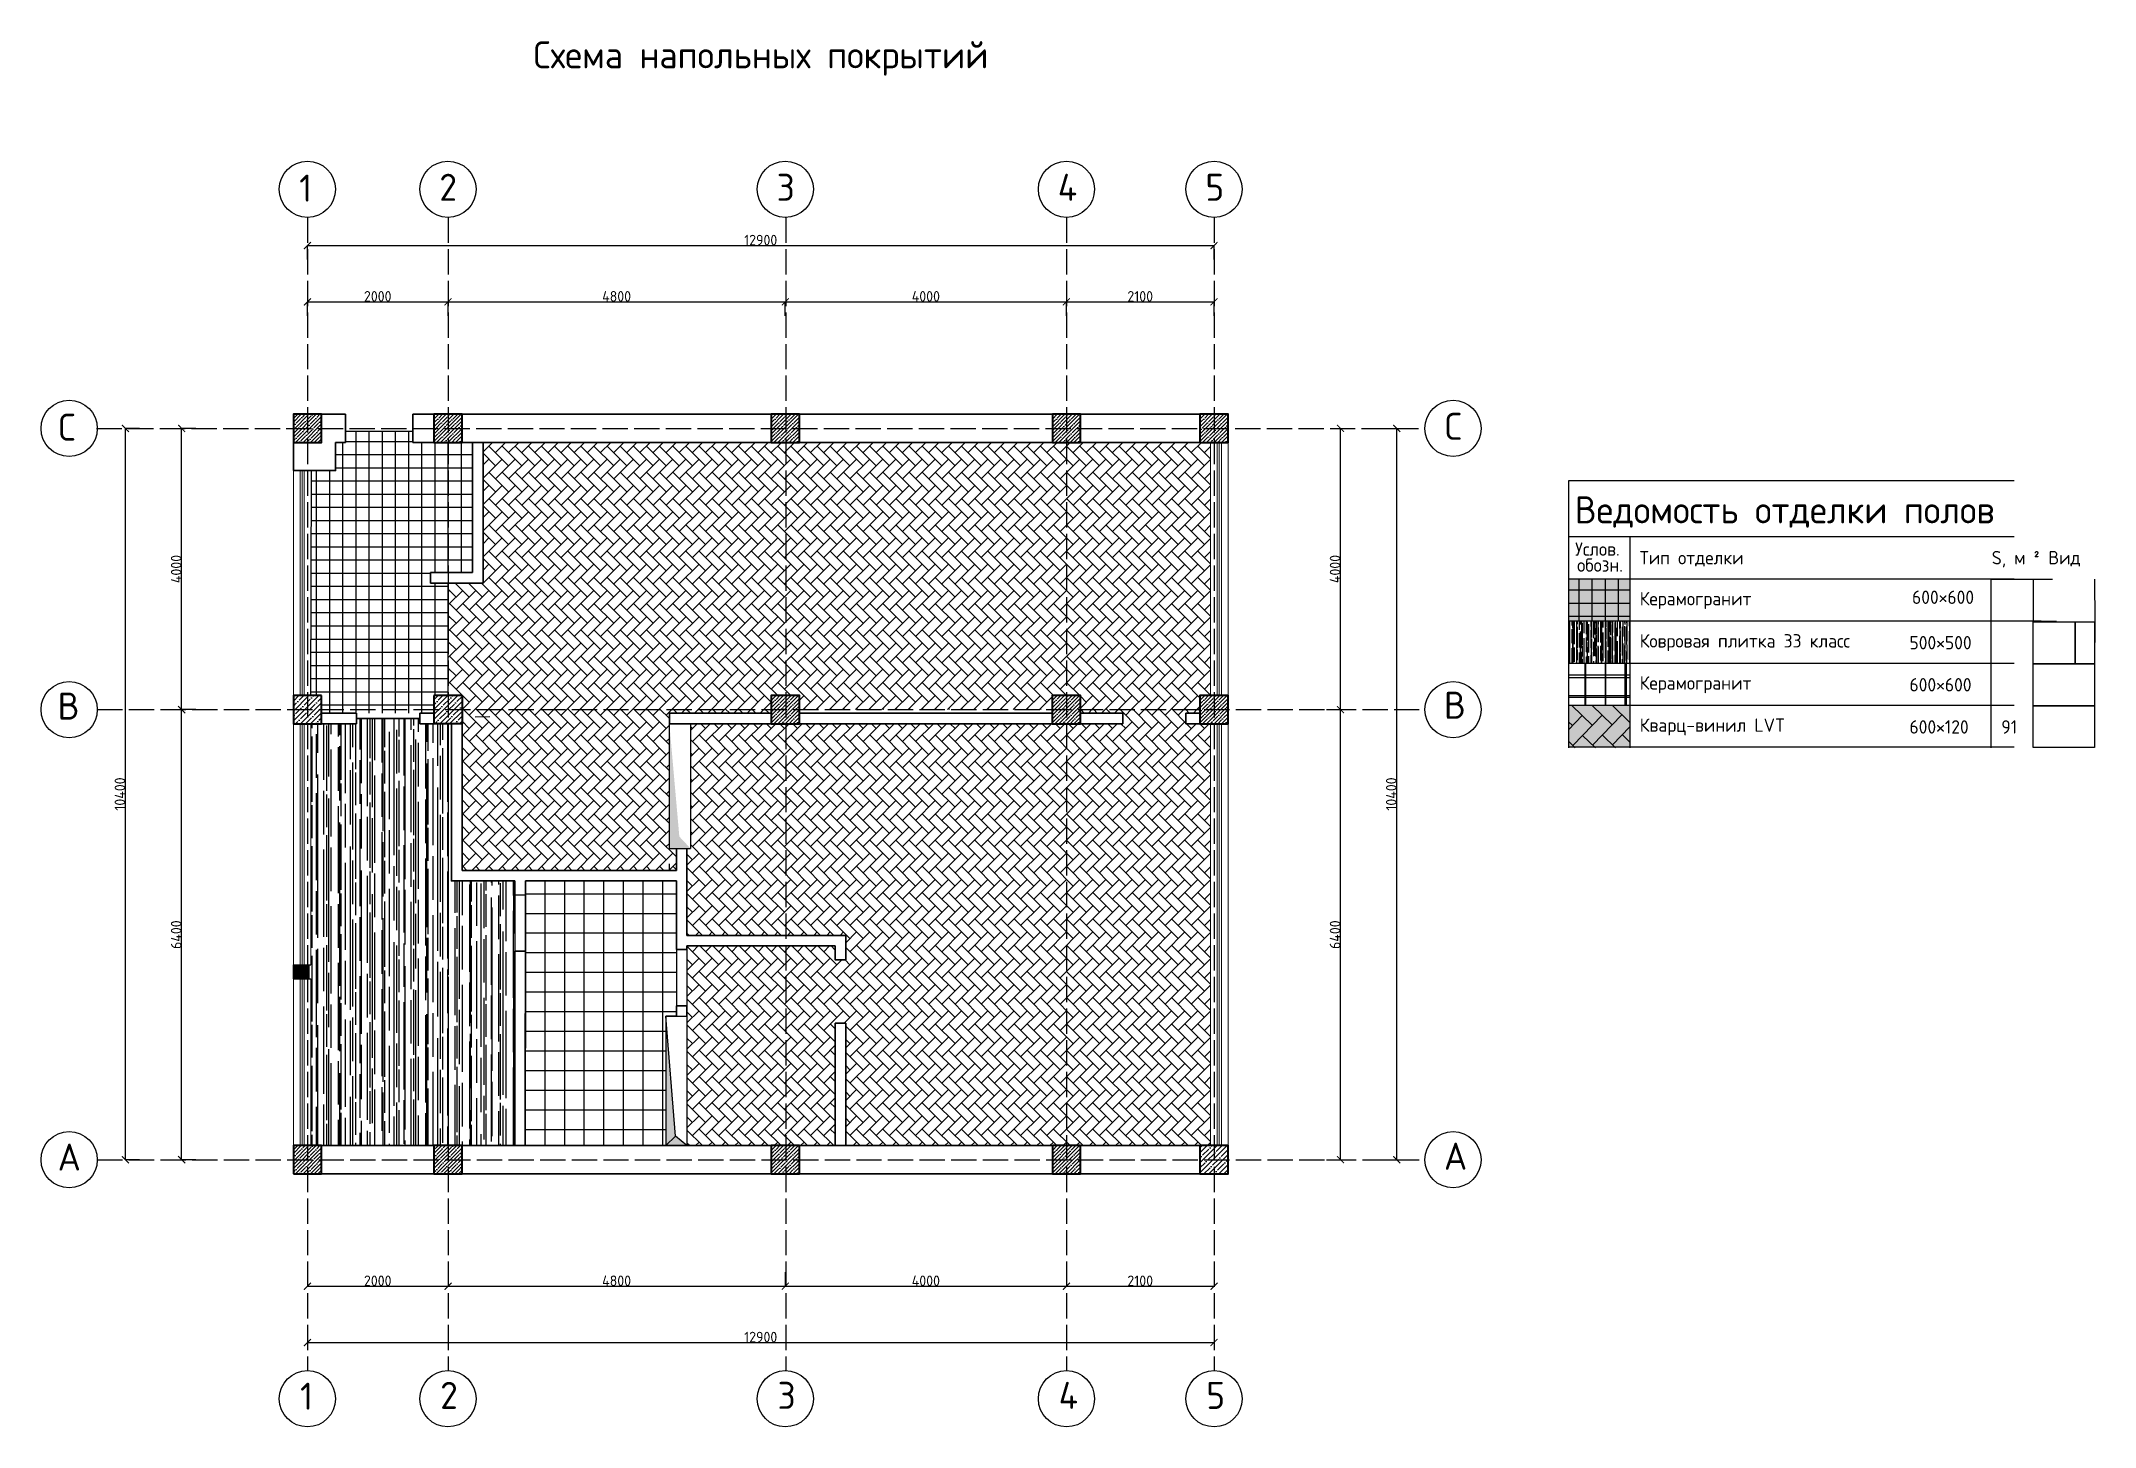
# Model space of a CAD drawing. Header units: millimetres. Extents: x -79936 to 190348, y -17907 to 78730.
# Drawn here: x 56793 to 86016, y -6483 to 13225 of the extents above; entities that cross this region are included whole.
import ezdxf

# ---------------------------------------------------------------- set-up
doc = ezdxf.new("R2010")
doc.units = ezdxf.units.MM
doc.header["$XCLIPFRAME"] = 2
doc.linetypes.add('ACAD_ISO02W100', pattern=[15, 12, -3])
doc.layers.add('FUR', color=42, linetype='Continuous')
doc.layers.add('Plan 1', color=7, linetype='Continuous')
doc.styles.add('gost', font='GOST Common.ttf')
doc.dimstyles.new('Copy of GOST', dxfattribs={"dimtxt": 150, "dimasz": 100, "dimexe": 0.18, "dimexo": 0.06, "dimgap": 3, "dimtad": 1, "dimdec": 0, "dimzin": 0, "dimdsep": 46, "dimtxsty": 'gost', "dimblk": 'ARCHTICK', "dimcen": 0.09, "dimclrt": 256, "dimadec": 0, "dimazin": 0, "dimtfac": 1, "dimtdec": 0, "dimtofl": 0, "dimtmove": 0, "dimatfit": 3, "dimldrblk": 'ARCHTICK', "dimfxl": 200, "dimfxlon": 1, "dimtolj": 1, "dimtzin": 0, "dimarcsym": 0})
picture_1 = doc.add_image_def('image1.jpg', size_in_pixel=(1000, 1000))
picture_2 = doc.add_image_def('image2.jpg', size_in_pixel=(736, 736))
picture_3 = doc.add_image_def('image3.png', size_in_pixel=(123, 173))
pattern_1 = [(45, (7908.61, -15684.03), (-70.71068, 70.71068), []), (45, (7979.32, -15684.03), (-70.71068, 70.71068), [125, -25, 0, -25])]
pattern_2 = [(135, (-6822169.18, -309235), (-186.7893273, 1e-14), [396.24, -132.08]), (225, (-6822262.57, -309141.61), (-186.7893273, 3e-14), [396.24, -132.08])]
pattern_3 = [(270, (59493.08, -3929.59), (279.4, -6e-14), []), (0, (59493.08, -3929.59), (9e-14, 279.4), [])]

msp = doc.modelspace()

# ---------------------------------------------------------------- texts
at = {"layer": 'Plan 1', "ltscale": 20, "style": 'gost'}
for s, p in [('Услов. ', (78619.928, 5905.471)), ('Тип отделки ', (79538.307, 5783.382)), ('S, м ²', (84547.502, 5783.382)), ('Вид', (85353.477, 5783.382)), ('Керамогранит', (79538.307, 5200.49)), ('600×600', (83413.179, 5220.503)), ('Ковровая плитка 33 класс', (79538.307, 4600.49)), ('500×500', (83377.09, 4574.694)), ('Керамогранит', (79538.307, 4002.024)), ('600×600', (83377.09, 3976.227)), ('Кварц-винил LVT', (79538.307, 3402.024)), ('600×120', (83377.09, 3376.227)), ('91', (84683.852, 3376.227))]:
    msp.add_text(s, height=190, dxfattribs=at).set_placement(p)
at = {"layer": 'Plan 1', "attachment_point": 1, "style": 'gost'}
for s, width, insert, char_height in [('Схема напольных покрытий', 12549.72034, (63799.326, 13222.246), 384.87481), ('1', 384.87481, (60466.01, 11326.252), 384.875), ('2', 384.87481, (62459.531, 11338.096), 384.875), ('3', 384.87481, (67259.321, 11338.096), 384.875), ('4', 384.87481, (71259.321, 11338.096), 384.875), ('5', 384.87481, (73359.321, 11338.096), 384.875), ('C', 384.87481, (57029.005, 7926.766), 384.875), ('C', 384.87481, (76753.868, 7938.922), 384.875), ('Ведомость отделки полов', 12549.72034, (78615.482, 6750.843), 384.87481), ('B', 384.87481, (57029.005, 3960.594), 384.875), ('B', 384.87481, (76753.868, 3972.75), 384.875), ('A', 384.87481, (57029.005, -2452.749), 384.875), ('A', 384.87481, (76753.868, -2440.593), 384.875), ('2', 384.87481, (62471.729, -5842.419), 384.875), ('3', 384.87481, (67271.519, -5842.419), 384.875), ('4', 384.87481, (71271.519, -5842.419), 384.875), ('5', 384.87481, (73371.519, -5842.419), 384.875), ('1', 384.87481, (60478.208, -5854.262), 384.875)]:
    msp.add_mtext_dynamic_manual_height_columns(s, width=width, gutter_width=0.55, heights=[0], dxfattribs=dict(at, insert=insert, char_height=char_height))
at = {"layer": 'Plan 1', "ltscale": 20, "insert": (78648.663, 5868.398), "char_height": 190, "width": 795.27831, "attachment_point": 1, "style": 'gost'}
msp.add_mtext('обозн.', dxfattribs=at)

# ---------------------------------------------------------------- blocks, each defined once
blk = doc.blocks.new('_ArchTick')
at = {"color": 0, "linetype": 'ByBlock', "const_width": 0.15}
blk.add_lwpolyline([(-0.5, -0.5), (0.5, 0.5)], dxfattribs=at)
blk = doc.blocks.new('*D86')
at = {"layer": 'Defpoints', "color": 0, "transparency": 16777216}
for p in [(58793, 3717), (60583, 3717), (60583, -2683)]:
    blk.add_point(p, dxfattribs=at)
at = {"layer": 'FUR', "color": 0, "lineweight": -2, "transparency": 16777216}
for p, q in [((58993, 3717), (58793, 3717)), ((58793, -2683), (58793, 3717)), ((58993, -2683), (58793, -2683))]:
    blk.add_line(p, q, dxfattribs=at)
at = {"layer": 'FUR', "color": 0, "lineweight": -2, "transparency": 16777216, "xscale": 100, "yscale": 100, "zscale": 100}
for p, rotation in [((58793, 3717), 90), ((58793, -2683), 270)]:
    blk.add_blockref('_ArchTick', p, dxfattribs=dict(at, rotation=rotation))
at = {"layer": 'FUR', "color": 7, "transparency": 16777216, "insert": (58715, 517), "char_height": 150, "attachment_point": 5, "rotation": 90, "style": 'gost'}
blk.add_mtext('\\A1;6400', dxfattribs=at)
blk = doc.blocks.new('*D87')
at = {"layer": 'Defpoints', "color": 0, "transparency": 16777216}
for p in [(58793, 7717), (60583, 7717), (61255, 3717)]:
    blk.add_point(p, dxfattribs=at)
at = {"layer": 'FUR', "color": 0, "lineweight": -2, "transparency": 16777216}
for p, q in [((58993, 7717), (58793, 7717)), ((58793, 3717), (58793, 7717)), ((58993, 3717), (58793, 3717))]:
    blk.add_line(p, q, dxfattribs=at)
at = {"layer": 'FUR', "color": 0, "lineweight": -2, "transparency": 16777216, "xscale": 100, "yscale": 100, "zscale": 100}
for p, rotation in [((58793, 7717), 90), ((58793, 3717), 270)]:
    blk.add_blockref('_ArchTick', p, dxfattribs=dict(at, rotation=rotation))
at = {"layer": 'FUR', "color": 7, "transparency": 16777216, "insert": (58715, 5717), "char_height": 150, "attachment_point": 5, "rotation": 90, "style": 'gost'}
blk.add_mtext('\\A1;4000', dxfattribs=at)
blk = doc.blocks.new('*D84')
at = {"layer": 'Defpoints', "color": 0, "transparency": 16777216}
for p in [(57993, 7717), (60583, 7717), (60583, -2683)]:
    blk.add_point(p, dxfattribs=at)
at = {"layer": 'FUR', "color": 0, "lineweight": -2, "transparency": 16777216}
for p, q in [((58193, 7717), (57993, 7717)), ((57993, -2683), (57993, 7717)), ((58193, -2683), (57993, -2683))]:
    blk.add_line(p, q, dxfattribs=at)
at = {"layer": 'FUR', "color": 0, "lineweight": -2, "transparency": 16777216, "xscale": 100, "yscale": 100, "zscale": 100}
for p, rotation in [((57993, 7717), 90), ((57993, -2683), 270)]:
    blk.add_blockref('_ArchTick', p, dxfattribs=dict(at, rotation=rotation))
at = {"layer": 'FUR', "color": 7, "transparency": 16777216, "insert": (57915, 2517), "char_height": 150, "attachment_point": 5, "rotation": 90, "style": 'gost'}
blk.add_mtext('\\A1;10400', dxfattribs=at)
blk = doc.blocks.new('*D88')
at = {"color": 0, "lineweight": -2, "transparency": 16777216}
for p, q in [((60583, 10117), (60583, 10317)), ((60583, 10317), (73482, 10317)), ((73482, 10117), (73482, 10317))]:
    blk.add_line(p, q, dxfattribs=at)
at = {"layer": 'Defpoints', "color": 0, "transparency": 16777216}
for p in [(73482, 10317), (60583, 7717), (73482, 7717)]:
    blk.add_point(p, dxfattribs=at)
at = {"color": 0, "lineweight": -2, "transparency": 16777216, "xscale": 100, "yscale": 100, "zscale": 100, "rotation": 180}
blk.add_blockref('_ArchTick', (60583, 10317), dxfattribs=at)
at = {"color": 0, "lineweight": -2, "transparency": 16777216, "xscale": 100, "yscale": 100, "zscale": 100}
blk.add_blockref('_ArchTick', (73482, 10317), dxfattribs=at)
at = {"transparency": 16777216, "insert": (67032, 10395), "char_height": 150, "attachment_point": 5, "style": 'gost'}
blk.add_mtext('\\A1;12900', dxfattribs=at)
blk = doc.blocks.new('*D89')
at = {"color": 0, "lineweight": -2, "transparency": 16777216}
for p, q in [((60583, -5083), (60583, -5283)), ((73482, -5083), (73482, -5283)), ((60583, -5283), (73482, -5283))]:
    blk.add_line(p, q, dxfattribs=at)
at = {"layer": 'Defpoints', "color": 0, "transparency": 16777216}
for p in [(60583, -2683), (73482, -2683), (73482, -5283)]:
    blk.add_point(p, dxfattribs=at)
at = {"color": 0, "lineweight": -2, "transparency": 16777216, "xscale": 100, "yscale": 100, "zscale": 100, "rotation": 180}
blk.add_blockref('_ArchTick', (60583, -5283), dxfattribs=at)
at = {"color": 0, "lineweight": -2, "transparency": 16777216, "xscale": 100, "yscale": 100, "zscale": 100}
blk.add_blockref('_ArchTick', (73482, -5283), dxfattribs=at)
at = {"transparency": 16777216, "insert": (67032, -5205), "char_height": 150, "attachment_point": 5, "style": 'gost'}
blk.add_mtext('\\A1;12900', dxfattribs=at)
blk = doc.blocks.new('*D90')
at = {"color": 0, "lineweight": -2, "transparency": 16777216}
for p, q in [((75082, 3717), (75282, 3717)), ((75282, -2683), (75282, 3717)), ((75082, -2683), (75282, -2683))]:
    blk.add_line(p, q, dxfattribs=at)
at = {"layer": 'Defpoints', "color": 0, "transparency": 16777216}
for p in [(73482, 3717), (75282, 3717), (73482, -2683)]:
    blk.add_point(p, dxfattribs=at)
at = {"color": 0, "lineweight": -2, "transparency": 16777216, "xscale": 100, "yscale": 100, "zscale": 100}
for p, rotation in [((75282, 3717), 90), ((75282, -2683), 270)]:
    blk.add_blockref('_ArchTick', p, dxfattribs=dict(at, rotation=rotation))
at = {"transparency": 16777216, "insert": (75204, 517), "char_height": 150, "attachment_point": 5, "rotation": 90, "style": 'gost'}
blk.add_mtext('\\A1;6400', dxfattribs=at)
blk = doc.blocks.new('*D91')
at = {"color": 0, "lineweight": -2, "transparency": 16777216}
for p, q in [((75282, 7717), (75282, 7717)), ((75282, 3717), (75282, 7717)), ((75082, 3717), (75282, 3717))]:
    blk.add_line(p, q, dxfattribs=at)
at = {"layer": 'Defpoints', "color": 0, "transparency": 16777216}
for p in [(75282, 7717), (75282, 7717), (73482, 3717)]:
    blk.add_point(p, dxfattribs=at)
at = {"color": 0, "lineweight": -2, "transparency": 16777216, "xscale": 100, "yscale": 100, "zscale": 100}
for p, rotation in [((75282, 7717), 90), ((75282, 3717), 270)]:
    blk.add_blockref('_ArchTick', p, dxfattribs=dict(at, rotation=rotation))
at = {"transparency": 16777216, "insert": (75204, 5717), "char_height": 150, "attachment_point": 5, "rotation": 90, "style": 'gost'}
blk.add_mtext('\\A1;4000', dxfattribs=at)
blk = doc.blocks.new('*D85')
at = {"color": 0, "lineweight": -2, "transparency": 16777216}
for p, q in [((75882, 7717), (76082, 7717)), ((76082, -2683), (76082, 7717)), ((75882, -2683), (76082, -2683))]:
    blk.add_line(p, q, dxfattribs=at)
at = {"layer": 'Defpoints', "color": 0, "transparency": 16777216}
for p in [(73482, 7717), (76082, 7717), (73482, -2683)]:
    blk.add_point(p, dxfattribs=at)
at = {"color": 0, "lineweight": -2, "transparency": 16777216, "xscale": 100, "yscale": 100, "zscale": 100}
for p, rotation in [((76082, 7717), 90), ((76082, -2683), 270)]:
    blk.add_blockref('_ArchTick', p, dxfattribs=dict(at, rotation=rotation))
at = {"transparency": 16777216, "insert": (76004, 2517), "char_height": 150, "attachment_point": 5, "rotation": 90, "style": 'gost'}
blk.add_mtext('\\A1;10400', dxfattribs=at)
blk = doc.blocks.new('*D92')
at = {"color": 0, "lineweight": -2, "transparency": 16777216}
for p, q in [((60583, -4283), (60583, -4483)), ((62583, -4283), (62583, -4483)), ((60583, -4483), (62583, -4483))]:
    blk.add_line(p, q, dxfattribs=at)
at = {"layer": 'Defpoints', "color": 0, "transparency": 16777216}
for p in [(60583, -2683), (62583, -2683), (62583, -4483)]:
    blk.add_point(p, dxfattribs=at)
at = {"color": 0, "lineweight": -2, "transparency": 16777216, "xscale": 100, "yscale": 100, "zscale": 100, "rotation": 180}
blk.add_blockref('_ArchTick', (60583, -4483), dxfattribs=at)
at = {"color": 0, "lineweight": -2, "transparency": 16777216, "xscale": 100, "yscale": 100, "zscale": 100}
blk.add_blockref('_ArchTick', (62583, -4483), dxfattribs=at)
at = {"transparency": 16777216, "insert": (61583, -4405), "char_height": 150, "attachment_point": 5, "style": 'gost'}
blk.add_mtext('\\A1;2000', dxfattribs=at)
blk = doc.blocks.new('*D93')
at = {"color": 0, "lineweight": -2, "transparency": 16777216}
for p, q in [((62583, -4283), (62583, -4483)), ((67382, -4283), (67382, -4483)), ((62583, -4483), (67382, -4483))]:
    blk.add_line(p, q, dxfattribs=at)
at = {"layer": 'Defpoints', "color": 0, "transparency": 16777216}
for p in [(62583, -2683), (67382, -2883), (67382, -4483)]:
    blk.add_point(p, dxfattribs=at)
at = {"color": 0, "lineweight": -2, "transparency": 16777216, "xscale": 100, "yscale": 100, "zscale": 100, "rotation": 180}
blk.add_blockref('_ArchTick', (62583, -4483), dxfattribs=at)
at = {"color": 0, "lineweight": -2, "transparency": 16777216, "xscale": 100, "yscale": 100, "zscale": 100}
blk.add_blockref('_ArchTick', (67382, -4483), dxfattribs=at)
at = {"transparency": 16777216, "insert": (64982, -4405), "char_height": 150, "attachment_point": 5, "style": 'gost'}
blk.add_mtext('\\A1;4800', dxfattribs=at)
blk = doc.blocks.new('*D94')
at = {"color": 0, "lineweight": -2, "transparency": 16777216}
for p, q in [((67382, -4283), (67382, -4483)), ((71382, -4283), (71382, -4483)), ((67382, -4483), (71382, -4483))]:
    blk.add_line(p, q, dxfattribs=at)
at = {"layer": 'Defpoints', "color": 0, "transparency": 16777216}
for p in [(67382, -2883), (71382, -2683), (71382, -4483)]:
    blk.add_point(p, dxfattribs=at)
at = {"color": 0, "lineweight": -2, "transparency": 16777216, "xscale": 100, "yscale": 100, "zscale": 100, "rotation": 180}
blk.add_blockref('_ArchTick', (67382, -4483), dxfattribs=at)
at = {"color": 0, "lineweight": -2, "transparency": 16777216, "xscale": 100, "yscale": 100, "zscale": 100}
blk.add_blockref('_ArchTick', (71382, -4483), dxfattribs=at)
at = {"transparency": 16777216, "insert": (69382, -4405), "char_height": 150, "attachment_point": 5, "style": 'gost'}
blk.add_mtext('\\A1;4000', dxfattribs=at)
blk = doc.blocks.new('*D95')
at = {"color": 0, "lineweight": -2, "transparency": 16777216}
for p, q in [((71382, -4283), (71382, -4483)), ((73482, -4283), (73482, -4483)), ((71382, -4483), (73482, -4483))]:
    blk.add_line(p, q, dxfattribs=at)
at = {"layer": 'Defpoints', "color": 0, "transparency": 16777216}
for p in [(71382, -2683), (73482, -2683), (73482, -4483)]:
    blk.add_point(p, dxfattribs=at)
at = {"color": 0, "lineweight": -2, "transparency": 16777216, "xscale": 100, "yscale": 100, "zscale": 100, "rotation": 180}
blk.add_blockref('_ArchTick', (71382, -4483), dxfattribs=at)
at = {"color": 0, "lineweight": -2, "transparency": 16777216, "xscale": 100, "yscale": 100, "zscale": 100}
blk.add_blockref('_ArchTick', (73482, -4483), dxfattribs=at)
at = {"transparency": 16777216, "insert": (72432, -4405), "char_height": 150, "attachment_point": 5, "style": 'gost'}
blk.add_mtext('\\A1;2100', dxfattribs=at)
blk = doc.blocks.new('*D96')
at = {"color": 0, "lineweight": -2, "transparency": 16777216}
for p, q in [((60583, 9317), (60583, 9517)), ((60583, 9517), (62583, 9517)), ((62583, 9317), (62583, 9517))]:
    blk.add_line(p, q, dxfattribs=at)
at = {"layer": 'Defpoints', "color": 0, "transparency": 16777216}
for p in [(62583, 9517), (60583, 7717), (62583, 7717)]:
    blk.add_point(p, dxfattribs=at)
at = {"color": 0, "lineweight": -2, "transparency": 16777216, "xscale": 100, "yscale": 100, "zscale": 100, "rotation": 180}
blk.add_blockref('_ArchTick', (60583, 9517), dxfattribs=at)
at = {"color": 0, "lineweight": -2, "transparency": 16777216, "xscale": 100, "yscale": 100, "zscale": 100}
blk.add_blockref('_ArchTick', (62583, 9517), dxfattribs=at)
at = {"transparency": 16777216, "insert": (61583, 9595), "char_height": 150, "attachment_point": 5, "style": 'gost'}
blk.add_mtext('\\A1;2000', dxfattribs=at)
blk = doc.blocks.new('*D97')
at = {"color": 0, "lineweight": -2, "transparency": 16777216}
for p, q in [((62583, 9317), (62583, 9517)), ((62583, 9517), (67382, 9517)), ((67382, 9317), (67382, 9517))]:
    blk.add_line(p, q, dxfattribs=at)
at = {"layer": 'Defpoints', "color": 0, "transparency": 16777216}
for p in [(67382, 9517), (62583, 7717), (67382, 7717)]:
    blk.add_point(p, dxfattribs=at)
at = {"color": 0, "lineweight": -2, "transparency": 16777216, "xscale": 100, "yscale": 100, "zscale": 100, "rotation": 180}
blk.add_blockref('_ArchTick', (62583, 9517), dxfattribs=at)
at = {"color": 0, "lineweight": -2, "transparency": 16777216, "xscale": 100, "yscale": 100, "zscale": 100}
blk.add_blockref('_ArchTick', (67382, 9517), dxfattribs=at)
at = {"transparency": 16777216, "insert": (64982, 9595), "char_height": 150, "attachment_point": 5, "style": 'gost'}
blk.add_mtext('\\A1;4800', dxfattribs=at)
blk = doc.blocks.new('*D98')
at = {"color": 0, "lineweight": -2, "transparency": 16777216}
for p, q in [((67382, 9317), (67382, 9517)), ((67382, 9517), (71382, 9517)), ((71382, 9317), (71382, 9517))]:
    blk.add_line(p, q, dxfattribs=at)
at = {"layer": 'Defpoints', "color": 0, "transparency": 16777216}
for p in [(71382, 9517), (67382, 7717), (71382, 7717)]:
    blk.add_point(p, dxfattribs=at)
at = {"color": 0, "lineweight": -2, "transparency": 16777216, "xscale": 100, "yscale": 100, "zscale": 100, "rotation": 180}
blk.add_blockref('_ArchTick', (67382, 9517), dxfattribs=at)
at = {"color": 0, "lineweight": -2, "transparency": 16777216, "xscale": 100, "yscale": 100, "zscale": 100}
blk.add_blockref('_ArchTick', (71382, 9517), dxfattribs=at)
at = {"transparency": 16777216, "insert": (69382, 9595), "char_height": 150, "attachment_point": 5, "style": 'gost'}
blk.add_mtext('\\A1;4000', dxfattribs=at)
blk = doc.blocks.new('*D99')
at = {"color": 0, "lineweight": -2, "transparency": 16777216}
for p, q in [((71382, 9317), (71382, 9517)), ((71382, 9517), (73482, 9517)), ((73482, 9317), (73482, 9517))]:
    blk.add_line(p, q, dxfattribs=at)
at = {"layer": 'Defpoints', "color": 0, "transparency": 16777216}
for p in [(73482, 9517), (71382, 7717), (73482, 7717)]:
    blk.add_point(p, dxfattribs=at)
at = {"color": 0, "lineweight": -2, "transparency": 16777216, "xscale": 100, "yscale": 100, "zscale": 100, "rotation": 180}
blk.add_blockref('_ArchTick', (71382, 9517), dxfattribs=at)
at = {"color": 0, "lineweight": -2, "transparency": 16777216, "xscale": 100, "yscale": 100, "zscale": 100}
blk.add_blockref('_ArchTick', (73482, 9517), dxfattribs=at)
at = {"transparency": 16777216, "insert": (72432, 9595), "char_height": 150, "attachment_point": 5, "style": 'gost'}
blk.add_mtext('\\A1;2100', dxfattribs=at)

# ---------------------------------------------------------------- dimensions: what is measured, and where the dimension line sits
at = {"color": 253}
for base, p1, p2, picture, middle in [((73482.317, 10317.006), (60582.527, 7717.006), (73482.317, 7717.006), '*D88', (67032.422, 10395.006)), ((62582.527, 9517.006), (60582.527, 7717.006), (62582.527, 7717.006), '*D96', (61582.527, 9595.006)), ((73482.317, -5282.994), (60582.527, -2682.994), (73482.317, -2682.994), '*D89', (67032.422, -5204.994)), ((62582.527, -4482.994), (60582.527, -2682.994), (62582.527, -2682.994), '*D92', (61582.527, -4404.994))]:
    dim = msp.add_linear_dim(base=base, p1=p1, p2=p2, dimstyle='Copy of GOST', dxfattribs=at)
    dim.commit()
    dim.dimension.update_dxf_attribs({"geometry": picture, "text_midpoint": middle})
for base, p1, p2, picture, middle in [((67382.317, 9517.006), (62582.527, 7717.006), (67382.317, 7717.006), '*D97', (64982.422, 9595.006)), ((71382.317, 9517.006), (67382.317, 7717.006), (71382.317, 7717.006), '*D98', (69382.317, 9595.006)), ((73482.319, 9517.006), (71382.317, 7717.006), (73482.319, 7717.006), '*D99', (72432.318, 9595.006)), ((67382.317, -4482.994), (62582.527, -2682.994), (67382.317, -2882.994), '*D93', (64982.422, -4404.994)), ((71382.13, -4482.994), (67382.317, -2882.994), (71382.13, -2682.994), '*D94', (69382.223, -4404.994)), ((73482.329, -4482.994), (71382.13, -2682.994), (73482.329, -2682.994), '*D95', (72432.229, -4404.994))]:
    dim = msp.add_linear_dim(base=base, p1=p1, p2=p2, dimstyle='Copy of GOST', override={"dimtmove": 1}, dxfattribs=at)
    dim.commit()
    dim.dimension.update_dxf_attribs({"geometry": picture, "text_midpoint": middle})
for base, p2, picture, middle in [((76082.317, 7717.006), (73482.317, 7717.006), '*D85', (76004.317, 2517.006)), ((75282.317, 3717.09), (73482.345, 3717.09), '*D90', (75204.317, 517.048))]:
    dim = msp.add_linear_dim(base=base, p1=(73482.317, -2682.994), p2=p2, angle=90, dimstyle='Copy of GOST', dxfattribs=at)
    dim.commit()
    dim.dimension.update_dxf_attribs({"geometry": picture, "text_midpoint": middle})
dim = msp.add_linear_dim(base=(75282.317, 7717.006), p1=(73482.345, 3717.09), p2=(75282.317, 7717.006), angle=90, dimstyle='Copy of GOST', override={"dimtmove": 1}, dxfattribs=at)
dim.commit()
dim.dimension.update_dxf_attribs({"geometry": '*D91', "text_midpoint": (75204.317, 5717.048)})
at = {"layer": 'FUR', "color": 253}
for base, p1, p2, override, picture, middle in [((57992.926, 7717.006), (60582.527, -2682.994), (60582.527, 7717.006), {"dimclrt": 7}, '*D84', (57914.926, 2517.006)), ((58792.925, 7717.006), (61254.699, 3717.006), (60582.526, 7717.006), {"dimclrt": 7, "dimtmove": 1}, '*D87', (58714.925, 5717.006)), ((58792.925, 3717.006), (60582.526, -2682.994), (60582.526, 3717.006), {"dimclrt": 7}, '*D86', (58714.925, 517.006))]:
    dim = msp.add_linear_dim(base=base, p1=p1, p2=p2, angle=90, dimstyle='Copy of GOST', override=override, dxfattribs=at)
    dim.commit()
    dim.dimension.update_dxf_attribs({"geometry": picture, "text_midpoint": middle})

# ---------------------------------------------------------------- hatches: boundary and pattern name
at = {"transparency": 33554687}
h = msp.add_hatch(dxfattribs=at)
h.set_pattern_fill('ANSI35', color=1, scale=300)
h.set_pattern_definition([(45, (7389.51, -14960.41), (-53.03301, 53.03301), []), (45, (7442.54, -14960.41), (-53.03301, 53.03301), [93.75, -18.75, 0, -18.75])])
h.paths.add_polyline_path([(60782.527, 7917.006), (60382.527, 7917.006), (60382.527, 7517.006), (60782.527, 7517.006)])
h = msp.add_hatch(dxfattribs=at)
h.set_pattern_fill('ANSI35', color=1, scale=300)
h.set_pattern_definition([(45, (4261.344, -15484.03), (-53.03301, 53.03301), []), (45, (4314.38, -15484.03), (-53.03301, 53.03301), [93.75, -18.75, 0, -18.75])])
h.paths.add_polyline_path([(62782.527, 7917.006), (62382.527, 7917.006), (62382.527, 7517.006), (62782.527, 7517.006)])
h = msp.add_hatch(dxfattribs=at)
h.set_pattern_fill('ANSI35', color=1, scale=300)
h.set_pattern_definition([(45, (9061.134, -15484.03), (-53.03301, 53.03301), []), (45, (9114.17, -15484.03), (-53.03301, 53.03301), [93.75, -18.75, 0, -18.75])])
h.paths.add_polyline_path([(67582.317, 7917.006), (67182.317, 7917.006), (67182.317, 7517.006), (67582.317, 7517.006)])
h = msp.add_hatch(dxfattribs=at)
h.set_pattern_fill('ANSI35', color=1, scale=300)
h.set_pattern_definition([(45, (13061.134, -15484.03), (-53.03301, 53.03301), []), (45, (13114.17, -15484.03), (-53.03301, 53.03301), [93.75, -18.75, 0, -18.75])])
h.paths.add_polyline_path([(71582.317, 7917.006), (71182.317, 7917.006), (71182.317, 7517.006), (71582.317, 7517.006)])
h = msp.add_hatch(dxfattribs=at)
h.set_pattern_fill('ANSI35', color=1, scale=300)
h.set_pattern_definition([(45, (15161.134, -15484.03), (-53.03301, 53.03301), []), (45, (15214.17, -15484.03), (-53.03301, 53.03301), [93.75, -18.75, 0, -18.75])])
h.paths.add_polyline_path([(73682.317, 7917.006), (73282.317, 7917.006), (73282.317, 7517.006), (73682.317, 7517.006)])
h = msp.add_hatch(dxfattribs=at)
h.set_pattern_fill('ANSI37', color=253, scale=59, angle=45)
h.set_pattern_definition([(90, (-6822169.18, -309235), (-187.325, 0), []), (180, (-6822169.18, -309235), (-1e-14, -187.325), [])])
h.paths.add_polyline_path([(62587.252, 7517.006), (62082.527, 7517.006), (62082.527, 7675.53), (61122.527, 7675.53), (61122.527, 7517.006), (60982.527, 7517.006), (60982.527, 7117.763), (60982.527, 7117.006), (60639.586, 7117.763), (60632.527, 3917.006), (60782.527, 3917.006), (60782.527, 3667.006), (62382.527, 3667.006), (62382.527, 3917.22), (62582.287, 3917.113), (62587.249, 5516.323), (62332.626, 5517.113), (62332.626, 5667.113), (62587.252, 5667.113)])
h.paths.add_polyline_path([(62932.527, 7517.006), (62587.252, 7517.006), (62587.252, 5667.113), (62932.527, 5667.113)])
h = msp.add_hatch(dxfattribs=at)
h.set_pattern_fill('AR-HBONE', color=253, scale=1.3, angle=90)
h.set_pattern_definition(pattern_2)
h.paths.add_polyline_path([(67391.028, 7517.006), (66782.527, 7517.006), (63082.527, 7517.006), (63082.527, 5517.113), (62587.252, 5517.113), (62587.252, 5517.113), (62587.252, 3917.11), (62782.047, 3917.006), (62782.047, 3717.006), (67182.527, 3717.006), (67182.527, 3917.006), (67391.028, 3917.006)])
h.paths.add_polyline_path([(65732.527, 3517.006), (65732.527, 3667.006), (66032.517, 3667.006), (67182.527, 3667.081), (67182.527, 3717.006), (62782.047, 3717.006), (62782.047, 1431.311), (65732.047, 1431.311), (65832.446, 1431.311), (65832.446, 1743.356), (65732.527, 1743.356)])
h.paths.add_polyline_path([(71382.272, 7517.006), (71381.046, 7517.006), (71256.046, 7517.006), (67391.028, 7517.006), (67391.028, 3917.006), (67582.527, 3917.006), (67582.527, 3717.006), (71181.046, 3717.006), (71181.046, 3917.342), (71382.222, 3917.342)])
h.paths.add_polyline_path([(73432.317, 7517.006), (73432.317, 7517.006), (73282.317, 7517.006), (71382.272, 7517.006), (71382.222, 3917.342), (71581.046, 3917.342), (71581.046, 3717.006), (73282.317, 3717.006), (73282.317, 3917.006), (73432.317, 3917.006)])
h = msp.add_hatch(dxfattribs=at)
h.set_pattern_fill('ANSI37', color=253, scale=59, angle=45)
h.set_pattern_definition([(90, (59193.95, -3384.43), (-187.325, 0), []), (180, (59193.95, -3384.43), (-1e-14, -187.325), [])])
h.paths.add_polyline_path([(79400.002, 4973.174), (79400.002, 5573.174), (78525.008, 5573.174), (78525.008, 4973.174)])
at = {"true_color": 0xcbc9c2}
h = msp.add_hatch(color=9, dxfattribs=at)
h.dxf.hatch_style = 1
h.paths.add_polyline_path([(79400.007, 5573.134), (78525.008, 5573.133), (78525.008, 4973.133), (79400.007, 4973.134)])
at = {"true_color": 0x636466, "transparency": 33554687}
h = msp.add_hatch(dxfattribs=at)
h.set_pattern_fill('AR-RROOF', color=251, scale=2, angle=90)
h.set_pattern_definition([(90, (59493.077, -3929.586), (-50.8, 111.76), [762, -101.6, 254, -50.8]), (90, (59467.68, -3862.02), (-67.564, -50.8), [152.4, -16.764, 304.8, -38.1]), (90, (59449.897, -3904.186), (-34.036, 264.16), [406.4, -71.12, 203.2, -50.8])])
h.paths.add_polyline_path([(79400.006, 4973.134), (78525.008, 4973.133), (78525.008, 4373.133), (79400.006, 4373.134)])
at = {"transparency": 33554687}
h = msp.add_hatch(color=252, dxfattribs=at)
h.dxf.hatch_style = 1
h.paths.add_polyline_path([(67246.429, 4123.759), (67246.429, 4123.423), (67246.429, 4123.423)])
h = msp.add_hatch(dxfattribs=at)
h.set_pattern_fill('ANSI37', color=253, scale=92, angle=225)
h.set_pattern_definition([(270, (59193.95, -3384.43), (292.1, -6e-14), []), (0, (59193.95, -3384.43), (9e-14, 292.1), [])])
h.paths.add_polyline_path([(79400.004, 4374.667), (78525.008, 4374.666), (78525.008, 3774.666), (79400.004, 3774.667)])
at = {"true_color": 0xc69e76, "transparency": 33554687}
h = msp.add_hatch(dxfattribs=at)
h.set_pattern_fill('ANSI37', color=33, scale=88, angle=225)
h.set_pattern_definition(pattern_3)
h.paths.add_polyline_path([(79400.004, 3774.667), (79400.004, 4373.154), (78525.008, 4373.153), (78525.008, 3774.666)])
at = {"transparency": 33554687}
h = msp.add_hatch(dxfattribs=at)
h.set_pattern_fill('ANSI35', color=1, scale=400)
h.set_pattern_definition(pattern_1)
h.paths.add_polyline_path([(60382.527, 3917.006), (60382.527, 3517.006), (60782.527, 3517.006), (60782.527, 3917.006)])
h = msp.add_hatch(dxfattribs=at)
h.set_pattern_fill('ANSI35', color=1, scale=400)
h.set_pattern_definition(pattern_1)
h.paths.add_polyline_path([(62382.527, 3917.006), (62382.527, 3517.006), (62782.527, 3517.006), (62782.527, 3917.006)])
h = msp.add_hatch(dxfattribs=at)
h.set_pattern_fill('ANSI35', color=1, scale=300)
h.set_pattern_definition([(45, (9061.345, -19484.03), (-53.03301, 53.03301), []), (45, (9114.38, -19484.03), (-53.03301, 53.03301), [93.75, -18.75, 0, -18.75])])
h.paths.add_polyline_path([(67582.527, 3917.006), (67182.527, 3917.006), (67182.527, 3517.006), (67582.527, 3517.006)])
h = msp.add_hatch(dxfattribs=at)
h.set_pattern_fill('ANSI35', color=1, scale=300)
h.set_pattern_definition([(45, (13059.864, -19483.69), (-53.03301, 53.03301), []), (45, (13112.9, -19483.69), (-53.03301, 53.03301), [93.75, -18.75, 0, -18.75])])
h.paths.add_polyline_path([(71581.046, 3917.342), (71181.046, 3917.342), (71181.046, 3517.342), (71581.046, 3517.342)])
h = msp.add_hatch(dxfattribs=at)
h.set_pattern_fill('ANSI35', color=1, scale=300)
h.set_pattern_definition([(45, (15161.134, -19484.03), (-53.03301, 53.03301), []), (45, (15214.17, -19484.03), (-53.03301, 53.03301), [93.75, -18.75, 0, -18.75])])
h.paths.add_polyline_path([(73682.317, 3917.006), (73282.317, 3917.006), (73282.317, 3517.006), (73682.317, 3517.006)])
at = {"true_color": 0x636466, "transparency": 33554687}
h = msp.add_hatch(dxfattribs=at)
h.set_pattern_fill('AR-RROOF', color=251, scale=6.1, angle=90)
h.set_pattern_definition([(90, (59493.08, -3929.59), (-154.94, 340.868), [2324.1, -309.88, 774.7, -154.94]), (90, (59415.6, -3723.52), (-206.07, -154.94), [464.82, -51.13, 929.64, -116.205]), (90, (59361.38, -3852.12), (-103.8098, 805.688), [1239.52, -216.916, 619.76, -154.94])])
h.paths.add_polyline_path([(62587.252, 3517.006), (62382.527, 3517.006), (62182.527, 3517.006), (62182.527, 3592.006), (61282.527, 3592.006), (61282.527, 3517.006), (60782.527, 3517.006), (60632.527, 3517.006), (60632.527, 89.378), (60582.527, 89.378), (60582.527, -110.622), (60632.527, -110.622), (60632.527, -2482.994), (60782.527, -2482.994), (62587.252, -2482.994)])
h.paths.add_polyline_path([(63533.598, 281.311), (63533.909, 1081.311), (63533.986, 1281.311), (62632.047, 1281.311), (62632.047, 1431.311), (62632.047, 3517.006), (62587.252, 3517.006), (62587.252, -2482.994), (63532.527, -2482.994)])
at = {"true_color": 0x000000, "transparency": 33554687}
h = msp.add_hatch(color=18, dxfattribs=at)
h.dxf.hatch_style = 1
h.paths.add_polyline_path([(65874.366, 1911.732), (65732.527, 1744.44), (66032.527, 1744.44)])
h.paths.add_polyline_path([(65732.527, 3515.376), (65732.527, 1944.44), (65732.527, 1744.44), (65874.366, 1911.732)])
at = {"transparency": 33554687}
h = msp.add_hatch(dxfattribs=at)
h.set_pattern_fill('AR-HBONE', color=253, scale=1.3, angle=90)
h.set_pattern_definition(pattern_2)
h.paths.add_polyline_path([(71382.216, 3517.342), (71181.046, 3517.342), (67582.527, 3517.107), (67582.527, 3517.006), (67391.028, 3517.006), (67391.028, 507.006), (68241.862, 507.006), (68241.862, 157.006), (68091.862, 157.006), (68091.862, 357.006), (67391.028, 357.006), (67391.028, -2482.994), (68091.862, -2482.994), (68091.862, -792.994), (68091.862, -742.994), (68241.862, -742.994), (68241.862, -2482.994), (71182.317, -2482.994), (71182.317, -2482.658), (71382.132, -2482.658)])
h.paths.add_polyline_path([(73432.317, 3517.216), (73282.317, 3517.342), (73082.317, 3517.342), (73082.317, 3667.342), (73282.317, 3667.342), (73282.317, 3717.006), (71581.046, 3717.006), (71581.046, 3667.342), (72182.317, 3667.342), (72182.317, 3517.342), (71579.776, 3517.342), (71382.216, 3517.342), (71382.132, -2482.658), (71582.317, -2482.658), (73332.527, -2482.994), (73432.317, -2482.994)])
h.paths.add_polyline_path([(67391.028, 3517.006), (67182.527, 3517.006), (66032.527, 3517.006), (66032.527, 1743.356), (65982.446, 1743.356), (65982.506, 507.006), (67391.028, 507.006)])
h.paths.add_polyline_path([(67391.028, 357.006), (65982.514, 357.006), (65982.514, 307.006), (65982.514, -492.994), (65982.514, -492.994), (65982.527, -642.994), (65982.527, -2482.994), (65982.527, -2482.994), (67391.028, -2482.994)])
at = {"true_color": 0xcbc9c2}
h = msp.add_hatch(color=9, dxfattribs=at)
h.dxf.hatch_style = 1
h.paths.add_polyline_path([(79400.003, 3774.667), (78525.008, 3774.666), (78525.008, 3174.666), (79400.003, 3174.667)])
at = {"true_color": 0x918c7e}
h = msp.add_hatch(dxfattribs=at)
h.set_pattern_fill('AR-HBONE', color=252, scale=50, angle=91)
h.set_pattern_definition([(136, (-17440.93, 124021.04), (-282.79963, -4.93629), [600, -200]), (226, (-17584.8, 124159.97), (-282.79963, -4.93629), [600, -200])])
h.paths.add_polyline_path([(79400.003, 3174.667), (79400.003, 3774.667), (78525.008, 3774.666), (78525.008, 3174.666)])
at = {"true_color": 0xc69e76, "transparency": 33554687}
h = msp.add_hatch(dxfattribs=at)
h.set_pattern_fill('ANSI37', color=33, scale=88, angle=225)
h.set_pattern_definition(pattern_3)
h.paths.add_polyline_path([(65832.446, 1280.478), (63684.39, 1281.311), (63682.527, -2482.994), (65682.527, -2482.994), (65682.527, -642.994), (65832.527, -642.994), (65832.446, -492.994), (65832.446, 307.006)])
at = {"transparency": 33554687}
h = msp.add_hatch(color=252, dxfattribs=at)
h.dxf.hatch_style = 1
h.paths.add_polyline_path([(60382.527, 89.378), (60382.527, -110.622), (60582.527, -110.622), (60582.527, 89.378)])
h = msp.add_hatch(color=7, dxfattribs=at)
h.dxf.hatch_style = 1
h.paths.add_polyline_path([(65682.527, -642.994), (65682.527, -2482.994), (65820.464, -2348.445)])
h.paths.add_polyline_path([(65820.464, -2348.445), (65682.527, -2482.994), (65982.527, -2482.994)])
h = msp.add_hatch(dxfattribs=at)
h.set_pattern_fill('ANSI35', color=1, scale=300)
h.set_pattern_definition([(45, (7389.51, -25360.41), (-53.03301, 53.03301), []), (45, (7442.54, -25360.41), (-53.03301, 53.03301), [93.75, -18.75, 0, -18.75])])
h.paths.add_polyline_path([(60782.527, -2482.994), (60382.527, -2482.994), (60382.527, -2882.994), (60782.527, -2882.994)])
h = msp.add_hatch(dxfattribs=at)
h.set_pattern_fill('ANSI35', color=1, scale=300)
h.set_pattern_definition([(45, (9389.51, -25360.41), (-53.03301, 53.03301), []), (45, (9442.54, -25360.41), (-53.03301, 53.03301), [93.75, -18.75, 0, -18.75])])
h.paths.add_polyline_path([(62782.527, -2482.994), (62382.527, -2482.994), (62382.527, -2882.994), (62782.527, -2882.994)])
h = msp.add_hatch(dxfattribs=at)
h.set_pattern_fill('ANSI35', color=1, scale=300)
h.set_pattern_definition([(45, (9061.134, -25884.03), (-53.03301, 53.03301), []), (45, (9114.17, -25884.03), (-53.03301, 53.03301), [93.75, -18.75, 0, -18.75])])
h.paths.add_polyline_path([(67582.317, -2482.994), (67182.317, -2482.994), (67182.317, -2882.994), (67582.317, -2882.994)])
h = msp.add_hatch(dxfattribs=at)
h.set_pattern_fill('ANSI35', color=1, scale=300)
h.set_pattern_definition([(45, (13061.134, -25883.69), (-53.03301, 53.03301), []), (45, (13114.17, -25883.69), (-53.03301, 53.03301), [93.75, -18.75, 0, -18.75])])
h.paths.add_polyline_path([(71582.317, -2482.658), (71182.317, -2482.658), (71182.317, -2882.658), (71582.317, -2882.658)])
h = msp.add_hatch(dxfattribs=at)
h.set_pattern_fill('ANSI35', color=1, scale=400)
h.set_pattern_definition([(45, (7858.4, -15684.03), (-70.71068, 70.71068), []), (45, (7929.11, -15684.03), (-70.71068, 70.71068), [125, -25, 0, -25])])
h.paths.add_polyline_path([(73282.317, -2482.994), (73282.317, -2882.994), (73682.317, -2882.994), (73682.317, -2482.994)])

# ---------------------------------------------------------------- linework, layer by layer
at = {"color": 18, "lineweight": 30, "true_color": 0x000000}
for p, q in [((60982.527, 7517.006), (61122.527, 7517.006)), ((66782.527, 7517.006), (73332.527, 7517.006)), ((60782.527, -2482.994), (73332.527, -2482.994))]:
    msp.add_line(p, q, dxfattribs=at)
at = {"color": 18, "true_color": 0x000000}
for p, q in [((71381.046, 7517.006), (71381.046, 7517.103)), ((66032.527, 3517.006), (66032.527, 1743.356)), ((65682.527, -642.994), (65682.527, -2482.994)), ((65682.527, -642.994), (65982.527, -642.994))]:
    msp.add_line(p, q, dxfattribs=at)
for p, q in [((71581.046, 7517.006), (71381.046, 7517.006)), ((71581.046, 3757.206), (71579.776, 3757.206)), ((60382.527, -110.622), (60632.527, -110.622))]:
    msp.add_line(p, q)
at = {"color": 7}
for p, q in [((78525.008, 6973.174), (78525.008, 3173.133)), ((84867.116, 6973.174), (78525.008, 6973.174)), ((84867.116, 6173.174), (78525.008, 6173.174)), ((79400.002, 6173.174), (79400.002, 3173.128)), ((84867.116, 5573.174), (78525.008, 5573.174)), ((84537.176, 3174.227), (84537.176, 5573.167)), ((85250, 4973.174), (78525.008, 4973.174)), ((84275.008, 4373.135), (78525.008, 4373.135)), ((84867.116, 4373.135), (78525.008, 4373.135)), ((84867.116, 3774.666), (78525.008, 3774.666)), ((84867.116, 3182.318), (78525.008, 3182.318))]:
    msp.add_line(p, q, dxfattribs=at)
at = {"color": 253}
msp.add_line((62843.26, 5191.592), (62843.103, 5191.61), dxfattribs=at)
at = {"lineweight": 40}
for points in [[(60382.527, 7517.006), (60782.527, 7517.006), (60782.527, 7917.006), (60382.527, 7917.006)], [(62382.527, 7517.006), (62782.527, 7517.006), (62782.527, 7917.006), (62382.527, 7917.006)], [(67182.317, 7517.006), (67582.317, 7517.006), (67582.317, 7917.006), (67182.317, 7917.006)], [(71182.317, 7517.006), (71582.317, 7517.006), (71582.317, 7917.006), (71182.317, 7917.006)], [(73282.317, 7517.006), (73682.317, 7517.006), (73682.317, 7917.006), (73282.317, 7917.006)], [(67182.527, 3517.006), (67582.527, 3517.006), (67582.527, 3917.006), (67182.527, 3917.006)], [(73282.317, 3517.342), (73682.317, 3517.006), (73682.317, 3917.006), (73282.317, 3917.006)], [(60382.527, -2882.994), (60782.527, -2882.994), (60782.527, -2482.994), (60382.527, -2482.994)], [(62382.527, -2882.994), (62782.527, -2882.994), (62782.527, -2482.994), (62382.527, -2482.994)], [(67182.317, -2882.994), (67582.317, -2882.994), (67582.317, -2482.994), (67182.317, -2482.994)], [(71182.317, -2882.658), (71582.317, -2882.658), (71582.317, -2482.658), (71182.317, -2482.658)]]:
    msp.add_lwpolyline(points, close=True, dxfattribs=at)
at = {"color": 18, "lineweight": 30, "true_color": 0x000000}
for points in [[(60782.527, 7917.006), (61122.527, 7917.006)], [(62782.047, 7917.006), (73282.317, 7917.006)], [(60382.527, 7517.006), (60382.527, 7118.329)], [(60982.527, 7517.006), (61122.527, 7517.006)], [(62082.527, 7517.006), (62382.527, 7517.006)], [(62382.527, 7517.006), (62932.527, 7517.006), (62932.527, 5667.113)], [(62932.527, 7517.006), (66782.527, 7517.006)], [(63082.527, 7517.006), (63082.527, 5517.113)], [(66782.527, 7517.006), (71382.527, 7517.006)], [(62932.527, 5667.113), (62332.626, 5667.113)], [(62332.626, 5667.113), (62332.626, 5517.113)], [(63082.527, 5517.113), (62332.626, 5517.113)], [(61282.527, 3667.006), (61282.527, 3517.006)], [(61282.527, 3667.006), (61282.527, 3517.006)], [(62182.527, 3667.006), (62182.527, 3667.006), (62182.527, 3517.006)], [(62632.047, 3517.006), (62632.047, 1431.311)], [(62782.047, 3517.006), (62782.047, 1431.311)], [(72182.317, 3517.342), (72182.317, 3667.342)], [(73082.317, 3517.342), (73082.317, 3517.342), (73082.317, 3667.342)], [(65832.446, 1431.311), (65832.446, 1743.356)], [(63533.986, 1281.311), (62632.047, 1281.311), (62632.047, 1431.311)], [(63533.986, 1281.311), (62638.795, 1281.311)], [(65832.446, 1431.311), (62788.795, 1431.311)], [(63533.909, 1081.311), (63533.986, 1281.369)], [(63683.909, 1081.253), (63683.986, 1281.311)], [(65832.85, 1280.478), (63684.39, 1281.311)], [(65982.527, 1431.311), (65982.446, 1431.311)], [(65982.527, 1281.311), (65982.527, 1281.311), (65982.446, 1281.311)], [(63533.909, 1081.311), (63533.909, 1081.311), (63533.909, 1081.311)], [(63533.909, 1081.311), (63683.909, 1081.253)], [(65982.514, 307.006), (65832.446, 307.006)], [(65982.506, 507.006), (68241.862, 507.006)], [(65982.514, 307.006), (65982.514, 357.006)], [(65982.514, 357.006), (68091.862, 357.006)], [(68091.862, 357.006), (68091.862, 157.006)], [(68091.862, 357.006), (68091.862, 157.006), (68241.862, 157.006)], [(68241.862, 507.006), (68241.862, 157.006)], [(63532.527, -2482.936), (63533.598, 281.311)], [(63533.598, 281.311), (63533.598, 281.311)], [(63683.598, 281.253), (63533.598, 281.311)], [(63682.527, -2482.994), (63682.527, -2482.994), (63683.598, 281.253)], [(65982.514, -492.994), (65832.446, -492.994)], [(65832.446, -492.994), (65832.527, -642.994)], [(65982.514, -492.994), (65982.527, -642.994)], [(68091.862, -742.994), (68091.862, -792.994)], [(68091.862, -742.994), (68241.862, -742.994)], [(68091.862, -792.994), (68091.862, -2482.994)], [(68241.862, -742.994), (68241.862, -2482.994)], [(60782.527, -2882.994), (73682.317, -2882.994)]]:
    msp.add_lwpolyline(points, dxfattribs=at)
at = {"lineweight": 30}
for points in [[(61122.527, 7917.006), (61122.527, 7517.006)], [(62382.527, 7917.006), (62082.527, 7917.006), (62082.527, 7517.006)], [(60382.527, 7118.329), (60982.527, 7117.006), (60982.527, 7517.006)]]:
    msp.add_lwpolyline(points, dxfattribs=at)
at = {"color": 253}
for points in [[(61122.527, 7675.53), (62082.527, 7675.53), (62082.527, 7517.006), (62932.527, 7517.006), (62932.527, 5667.113), (62332.626, 5667.113), (62332.626, 5517.113), (62587.249, 5516.323), (62582.287, 3917.113), (62382.527, 3917.113), (62382.527, 3667.006), (62182.527, 3667.006), (62182.527, 3592.006), (61282.527, 3592.006), (61282.527, 3667.006), (60782.527, 3667.006), (60782.527, 3917.006), (60632.527, 3917.006), (60639.586, 7117.763), (60982.527, 7117.763), (60982.527, 7517.006), (61122.527, 7517.006), (61122.527, 7675.53)], [(61122.527, 7675.53), (62082.527, 7675.53)], [(62582.715, 5517.228), (62582.287, 3917.113)], [(62587.252, 5517.113), (62582.287, 3917.113)], [(61282.527, 3592.006), (62182.527, 3592.006)], [(62970.412, 3615.839), (63177.264, 3618.002)], [(63684.39, 1281.311), (65832.85, 1280.478), (65832.85, -642.994), (65682.527, -642.994), (65682.527, -2482.994), (63682.527, -2482.994), (63684.39, 1281.311)], [(63533.909, 1081.311), (63533.598, 281.311)], [(63683.909, 1081.253), (63683.598, 281.253)], [(65832.446, 307.006), (65832.446, -492.994)], [(65982.514, 307.006), (65982.514, -492.994)], [(60582.527, -5282.994), (73482.317, -5283.174)]]:
    msp.add_lwpolyline(points, dxfattribs=at)
at = {"color": 18, "true_color": 0x000000}
for points in [[(62582.527, 7517.006), (62382.527, 7517.006)], [(66782.527, 7517.006), (71382.527, 7517.006)], [(71331.046, 7517.006), (71581.046, 7517.006)], [(73632.317, 7517.006), (73432.317, 7517.006)], [(60782.527, 3517.006), (60782.527, 3917.006)], [(62782.047, 3917.22), (62632.527, 3917.006)], [(62782.047, 3717.006), (62782.047, 3917.22)], [(60682.527, 3517.006), (60482.527, 3517.006)], [(65732.527, 1917.006), (65732.527, 3517.006)], [(65732.527, 1743.356), (65732.527, 3517.006)], [(73682.317, 3517.006), (73532.317, 3517.006)], [(65732.527, 1743.356), (66032.527, 1743.356)], [(60382.527, -110.622), (60382.527, 89.378), (60632.527, 89.378)], [(60582.527, 89.378), (60582.527, -110.622)], [(65682.527, -2482.994), (65820.464, -2348.445), (65682.527, -642.994)], [(65982.527, -2482.994), (65820.464, -2348.445), (65682.527, -642.994)], [(65982.527, -642.994), (65982.527, -2482.994)], [(71331.046, -2883), (71581.046, -2883)]]:
    msp.add_lwpolyline(points, dxfattribs=at)
at = {"color": 152, "true_color": 0x2776bb}
for points in [[(71656.046, 7517.006), (71256.046, 7517.006)], [(67246.429, 3963.623), (67246.429, 3963.623)], [(71581.046, 3757.206), (71579.776, 3757.206)], [(73682.317, -2482.994), (73682.317, -2882.994)], [(60782.527, -2882.994), (60382.527, -2882.994)], [(62682.527, -2882.994), (62282.527, -2882.994)], [(67882.317, -2882.994), (67482.317, -2882.994)], [(71681.046, -2883), (71281.046, -2883)], [(73682.317, -2882.994), (73282.317, -2882.994)]]:
    msp.add_lwpolyline(points, dxfattribs=at)
at = {"color": 18, "lineweight": 9, "true_color": 0x000000}
for points in [[(73432.317, 7517.006), (73432.317, 3917.006)], [(73682.317, 7517.006), (73682.317, 3917.006)], [(60382.527, 7117.006), (60382.527, 3917.006)], [(60639.585, 7116.998), (60632.527, 3917.006)], [(60382.527, 3517.006), (60382.527, 89.378)], [(60632.527, 3517.006), (60632.527, 89.378)], [(73432.317, 3517.006), (73432.317, -2482.994)], [(73682.317, 3517.006), (73682.317, -2482.994)], [(60382.527, -110.622), (60382.527, -2482.994)], [(60632.527, -110.622), (60632.527, -2482.994)]]:
    msp.add_lwpolyline(points, dxfattribs=at)
at = {"color": 152, "lineweight": 9, "true_color": 0x2776bb}
for points in [[(73527.317, 7517.006), (73527.317, 3917.006)], [(73555.807, 7517.006), (73555.807, 3917.006)], [(73587.317, 7517.006), (73587.317, 3917.006)], [(60477.527, 7117.006), (60477.527, 3917.006)], [(60507.527, 7117.006), (60507.527, 3917.006)], [(60537.527, 7117.006), (60537.527, 3917.006)], [(60477.527, 3517.006), (60477.527, 89.378)], [(60507.527, 3517.006), (60507.527, 89.378)], [(60537.527, 3517.006), (60537.527, 89.378)], [(73527.317, 3517.006), (73527.317, -2482.994)], [(73557.317, 3517.006), (73557.317, -2482.994)], [(73587.317, 3517.006), (73587.317, -2482.994)], [(60477.527, -110.622), (60477.527, -2482.994)], [(60507.527, -110.622), (60507.527, -2482.994)], [(60537.527, -110.622), (60537.527, -2482.994)]]:
    msp.add_lwpolyline(points, dxfattribs=at)
for points in [[(84537.176, 5573.167), (85412.403, 5573.168)], [(85135.183, 5570.674), (85135.147, 4970.674)], [(85137.176, 5573.132), (85137.14, 4973.132)], [(86010.41, 5570.674), (86015.763, 4970.702)], [(85470.33, 4970.654), (85135.183, 4970.674)], [(85733.19, 4968.18), (86010.41, 4970.654)], [(86015.763, 4970.702), (86010.41, 4370.174)], [(85733.19, 4370.174), (86010.41, 4370.174)]]:
    msp.add_lwpolyline(points)
at = {"color": 18, "lineweight": 40, "true_color": 0x000000}
for points in [[(60782.527, 3917.006), (60382.527, 3917.006), (60382.527, 3517.006), (60782.527, 3517.006)], [(71181.046, 3517.342), (71581.046, 3517.342), (71581.046, 3917.342), (71181.046, 3917.342)], [(73282.317, -2882.994), (73682.317, -2882.994), (73682.317, -2482.994), (73282.317, -2482.994)]]:
    msp.add_lwpolyline(points, close=True, dxfattribs=at)
for points in [[(62782.047, 3917.22), (62382.527, 3917.22)], [(62382.527, 3917.22), (62382.527, 3517.006)], [(62782.047, 3917.22), (62782.047, 3517.006)], [(62782.047, 3517.006), (62382.527, 3517.006)]]:
    msp.add_lwpolyline(points, dxfattribs=at)
at = {"color": 7, "lineweight": 30}
for points in [[(60782.527, 3667.006), (61282.527, 3667.006)], [(60782.527, 3517.006), (61282.527, 3517.006)], [(62182.527, 3667.006), (62382.527, 3667.006)], [(62182.527, 3517.006), (62382.527, 3517.006)], [(65732.527, 3517.006), (65732.527, 3667.006), (66032.517, 3667.006)], [(65732.527, 3517.006), (66032.527, 3517.006)], [(67182.527, 3667.081), (66032.517, 3667.006)], [(71181.046, 3517.342), (66032.527, 3517.006)], [(71181.037, 3667.342), (67582.527, 3667.107)], [(71579.776, 3667.342), (72182.317, 3667.342)], [(71579.776, 3517.342), (72182.317, 3517.342)], [(73082.317, 3667.342), (73282.317, 3667.342)], [(73082.317, 3517.342), (73282.317, 3517.342)], [(65982.506, 507.006), (65982.446, 1743.356)], [(65832.446, 307.006), (65832.446, 1281.311)]]:
    msp.add_lwpolyline(points, dxfattribs=at)
at = {"color": 18, "true_color": 0x000000}
for centre in [(60582.527, 11117.006), (62582.527, 11117.006), (67382.317, 11117.006), (71382.317, 11117.006), (73482.317, 11117.006), (57192.926, 7717.006), (76882.317, 7717.006), (57192.926, 3717.006), (76882.317, 3717.006), (57192.926, -2682.994), (76882.317, -2682.994), (60582.521, -6082.994), (62582.521, -6082.994), (67382.311, -6082.994), (71382.311, -6082.994), (73482.311, -6082.994)]:
    msp.add_circle(centre, 400, dxfattribs=at)
at = {"layer": 'FUR', "color": 253}
for points in [[(62782.047, 1431.311), (62782.047, 3917.311)], [(62782.047, 1431.311), (65732.047, 1431.311), (65732.047, 1526.318)], [(60582.527, -4482.994), (73482.317, -4482.994)], [(60582.527, -5282.994), (73482.317, -5282.994)]]:
    msp.add_lwpolyline(points, dxfattribs=at)
at = {"layer": 'Plan 1', "color": 9, "linetype": 'ACAD_ISO02W100', "ltscale": 30, "true_color": 0xc7c8ca}
for points in [[(60582.526, 10717.006), (60582.526, -5682.994)], [(62587.252, 10717.034), (62587.252, -5683.022)], [(67391.028, 10717.034), (67391.028, -5683.089)], [(71382.317, 10717.034), (71382.088, -5683.145)], [(73482.317, 10717.034), (73482.332, -5683.174)]]:
    msp.add_lwpolyline(points, dxfattribs=at)
at = {"layer": 'Plan 1', "color": 251, "linetype": 'ACAD_ISO02W100', "ltscale": 30, "true_color": 0x636466}
for points in [[(57582.483, 7717.006), (76482.317, 7717.006)], [(57592.926, 3717.006), (76482.317, 3717.006)], [(57592.926, -2682.994), (76480.99, -2682.994)]]:
    msp.add_lwpolyline(points, dxfattribs=at)

msp.set_redraw_order([(e.dxf.handle, doc.entitydb.next_handle()) for e in msp.query("TEXT MTEXT ATTDEF DIMENSION ARC_DIMENSION")])  # texts and dimensions are drawn at this point

# ---------------------------------------------------------------- pictures from other files: only their frames are drawn
image = msp.add_image(picture_2, insert=(85135.183, 4370.174), size_in_units=(598.007, 598.007))
image.dxf.flags = 7
at = {"color": 251, "true_color": 0x636466}
image = msp.add_image(picture_2, insert=(85733.19, 4370.174), size_in_units=(598.007, 598.007), dxfattribs=at)
image.set_boundary_path([(-0.5, -0.5), (340.69, 735.475)])
image = msp.add_image(picture_3, insert=(85135.183, 3143.331), size_in_units=(872.264, 1226.843))
image.set_boundary_path([(-0.5, -0.5), (122.5, 83.82635)])
image = msp.add_image(picture_1, insert=(85135.183, 3856.72), size_in_units=(872.411, 872.411), rotation=-90)
image.set_boundary_path([(96.4193, -0.5), (777.408, 999.5)])

doc.saveas('drawing.dxf')
